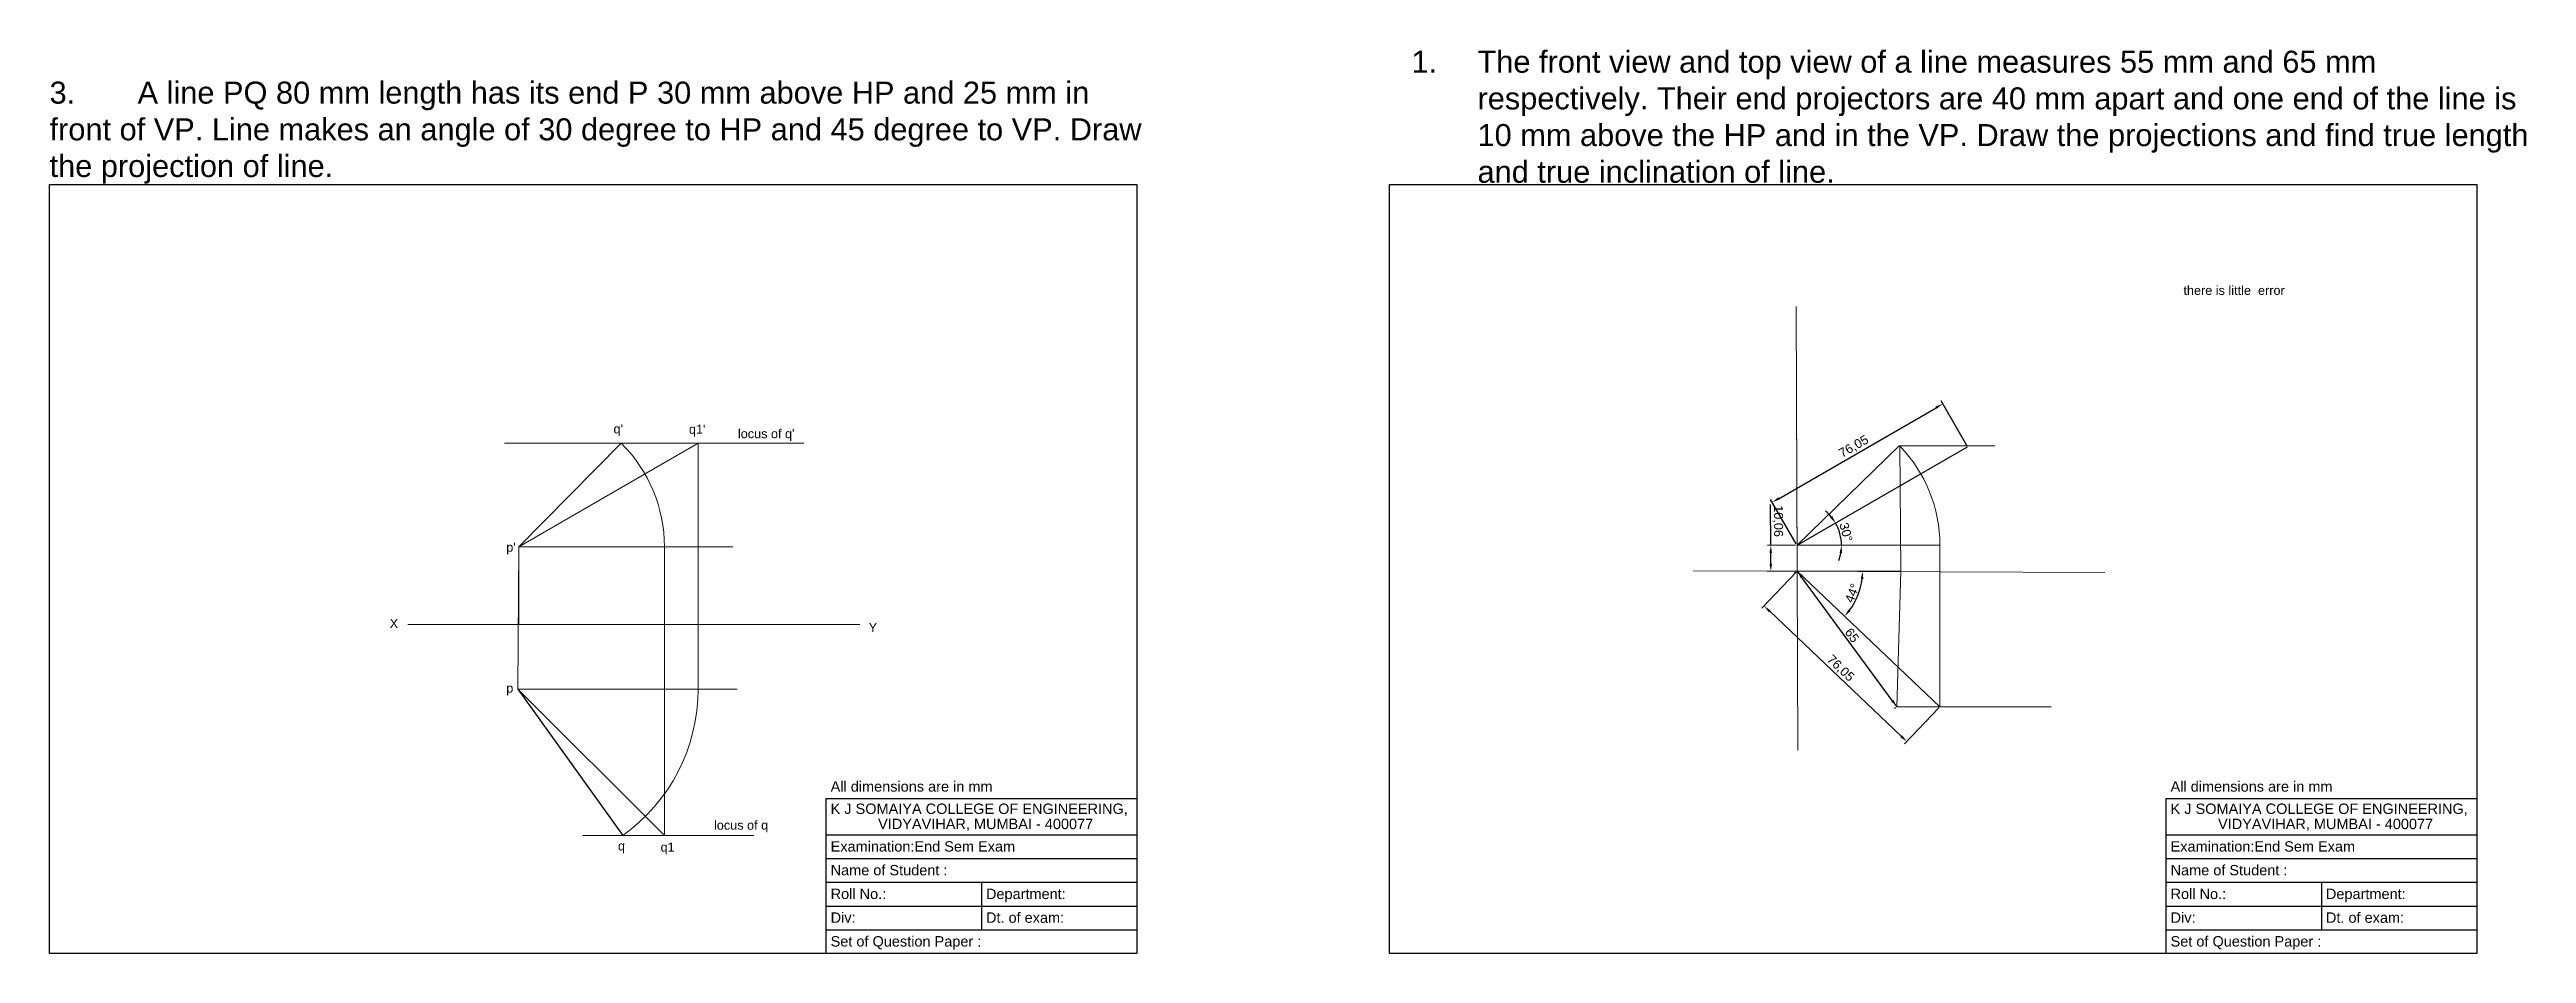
# Model space of a CAD drawing. Header units: millimetres. Extents: x 2649 to 6569, y 570 to 2859.
# Drawn here: x 2649 to 3606, y 971 to 1320 of the extents above; entities that cross this region are included whole.
import ezdxf

# ---------------------------------------------------------------- set-up
doc = ezdxf.new("R2010")
doc.units = ezdxf.units.MM
doc.styles.get("Standard").update_dxf_attribs({"font": 'arial.ttf', "height": 3.5})
doc.dimstyles.new('ISO-25', dxfattribs={"dimtxt": 3, "dimasz": 3, "dimexe": 1.25, "dimexo": 0.625, "dimtad": 1, "dimtxsty": 'Standard', "dimcen": 2.5, "dimadec": 0, "dimazin": 0, "dimtfac": 1, "dimtmove": 0, "dimatfit": 3, "dimfxl": 1, "dimarcsym": 0})

msp = doc.modelspace()

# ---------------------------------------------------------------- texts
at = {"lineweight": 9, "transparency": 33554687}
for s, p in [('there is little  error  ', (3473.578, 1225.246)), ("q'", (2867.226, 1171.748)), ("q1'", (2896.373, 1171.587)), ("locus of q'", (2915.279, 1169.886)), ("p'", (2825.808, 1126.033)), ('X', (2780.801, 1096.549)), ('Y', (2965.791, 1095.041)), ('p', (2825.808, 1071.601)), ('locus of q', (2906.044, 1018.665)), ('q', (2868.958, 1010.626)), ('q1', (2885.407, 1010.191))]:
    msp.add_text(s, height=3.5, dxfattribs=at).set_placement(p)
at = {"transparency": 33554687}
for s, height, p in [('All dimensions are in mm', 4.00791, (2951.091, 1033.356)), ('All dimensions are in mm', 4.00791, (3468.618, 1033.356)), ('K J SOMAIYA COLLEGE OF ENGINEERING, ', 4.00791, (2951.091, 1024.748)), ('K J SOMAIYA COLLEGE OF ENGINEERING, ', 4.00791, (3468.618, 1024.748)), ('Examination:End Sem Exam ', 4.00791, (2951.091, 1010.199)), ('VIDYAVIHAR, MUMBAI - 400077', 4.00791, (2969.427, 1018.896)), ('Examination:End Sem Exam ', 4.00791, (3468.618, 1010.199)), ('VIDYAVIHAR, MUMBAI - 400077', 4.00791, (3486.955, 1018.896)), ('Name of Student : ', 4.00791, (2951.091, 1001.033)), ('Name of Student : ', 4.00791, (3468.618, 1001.033)), ('Roll No.: ', 4.0079, (2951.091, 991.866)), ('Department: ', 4.00791, (3011.091, 991.866)), ('Roll No.: ', 4.0079, (3468.618, 991.866)), ('Department: ', 4.00791, (3528.618, 991.866)), ('Div: ', 4.0079, (2951.091, 982.699)), ('Dt. of exam:', 4.00791, (3011.091, 982.699)), ('Div: ', 4.0079, (3468.618, 982.699)), ('Dt. of exam:', 4.00791, (3528.618, 982.699)), ('Set of Question Paper : ', 4.00791, (2951.091, 973.533)), ('Set of Question Paper : ', 4.00791, (3468.618, 973.533))]:
    msp.add_text(s, height=height, dxfattribs=at).set_placement(p)
at = {"transparency": 33554687, "char_height": 8.5, "attachment_point": 1}
for s, width, insert in [('\\pxi-3,l4,t4;1.^IThe front view and top view of a line measures 55 mm and 65 mm respectively. Their end projectors are 40 mm apart and one end of the line is 10 mm above the HP and in the VP. Draw the projections and find true length and true inclination of line.', 444.12082, (3166.94, 1319.569)), ('3.^IA line PQ 80 mm length has its end P 30 mm above HP and 25 mm in front of VP. Line makes an angle of 30 degree to HP and 45 degree to VP. Draw the projection of line.', 421.94934, (2649.413, 1307.623))]:
    msp.add_mtext_dynamic_manual_height_columns(s, width=width, gutter_width=42.5, heights=[0], dxfattribs=dict(at, insert=insert))

# ---------------------------------------------------------------- blocks, each defined once
blk = doc.blocks.new('*D30')
at = {"color": 0, "lineweight": -2, "transparency": 16777216}
for p, q in [((3314.19, 1128.5), (3314.13, 1144.23)), ((3323.73, 1128.53), (3312.94, 1128.49)), ((3314.21, 1121.44), (3314.2, 1125.5)), ((3323.77, 1118.47), (3312.97, 1118.43))]:
    blk.add_line(p, q, dxfattribs=at)
at = {"color": 0, "lineweight": 9, "transparency": 16777216}
for points in [[(3314.7, 1125.5), (3313.7, 1125.5), (3314.19, 1128.5)], [(3314.71, 1121.44), (3313.71, 1121.44), (3314.22, 1118.44)]]:
    blk.add_solid(points, dxfattribs=at)
at = {"layer": 'Defpoints', "color": 0, "lineweight": 9, "transparency": 16777216}
for p in [(3314.19, 1128.5), (3324.36, 1128.53), (3324.39, 1118.47)]:
    blk.add_point(p, dxfattribs=at)
at = {"color": 0, "lineweight": 9, "transparency": 16777216, "insert": (3316.88, 1137.87), "char_height": 3.5, "attachment_point": 5, "rotation": 270.20128}
blk.add_mtext('10,06', dxfattribs=at)
blk = doc.blocks.new('*D31')
at = {"color": 0, "lineweight": -2, "transparency": 16777216}
for p, q in [((3317.38, 1146.65), (3378.04, 1181.68)), ((3389.92, 1167.11), (3380.01, 1184.26)), ((3324.06, 1129.07), (3314.15, 1146.23))]:
    blk.add_line(p, q, dxfattribs=at)
at = {"color": 0, "lineweight": 9, "transparency": 16777216}
for points in [[(3377.79, 1182.11), (3378.29, 1181.25), (3380.64, 1183.18)], [(3317.13, 1147.08), (3317.63, 1146.22), (3314.78, 1145.15)]]:
    blk.add_solid(points, dxfattribs=at)
at = {"layer": 'Defpoints', "color": 0, "lineweight": 9, "transparency": 16777216}
for p in [(3380.64, 1183.18), (3390.23, 1166.57), (3324.37, 1128.53)]:
    blk.add_point(p, dxfattribs=at)
at = {"color": 0, "lineweight": 9, "transparency": 16777216, "insert": (3346.34, 1166.53), "char_height": 3.5, "attachment_point": 5, "rotation": 30.00656}
blk.add_mtext('76,05', dxfattribs=at)
blk = doc.blocks.new('*D32')
at = {"color": 0, "lineweight": -2, "transparency": 16777216}
for p, q in [((3323.96, 1118.08), (3310.75, 1104.17)), ((3313.78, 1103.01), (3364.57, 1054.77)), ((3379.1, 1065.71), (3365.89, 1051.8))]:
    blk.add_line(p, q, dxfattribs=at)
at = {"color": 0, "lineweight": 9, "transparency": 16777216}
for points in [[(3314.13, 1103.37), (3313.44, 1102.65), (3311.61, 1105.08)], [(3364.92, 1055.13), (3364.23, 1054.41), (3366.75, 1052.7)]]:
    blk.add_solid(points, dxfattribs=at)
at = {"layer": 'Defpoints', "color": 0, "lineweight": 9, "transparency": 16777216}
for p in [(3324.39, 1118.53), (3379.53, 1066.16), (3366.75, 1052.7)]:
    blk.add_point(p, dxfattribs=at)
at = {"color": 0, "lineweight": 9, "transparency": 16777216, "insert": (3341.06, 1080.87), "char_height": 3.5, "attachment_point": 5, "rotation": 316.47239}
blk.add_mtext('76,05', dxfattribs=at)
blk = doc.blocks.new('*D33')
at = {"color": 0, "lineweight": -2, "transparency": 16777216}
for p, q in [((3323.89, 1118.16), (3323.38, 1117.79)), ((3361.11, 1068.58), (3326.17, 1116.12)), ((3362.38, 1065.79), (3361.88, 1065.42))]:
    blk.add_line(p, q, dxfattribs=at)
at = {"color": 0, "lineweight": 9, "transparency": 16777216}
for points in [[(3326.57, 1116.41), (3325.76, 1115.82), (3324.39, 1118.53)], [(3361.51, 1068.87), (3360.71, 1068.28), (3362.89, 1066.16)]]:
    blk.add_solid(points, dxfattribs=at)
at = {"layer": 'Defpoints', "color": 0, "lineweight": 9, "transparency": 16777216}
for p in [(3324.39, 1118.53), (3324.39, 1118.53), (3362.89, 1066.16)]:
    blk.add_point(p, dxfattribs=at)
at = {"color": 0, "lineweight": 9, "transparency": 16777216, "insert": (3345.58, 1093.77), "char_height": 3.5, "attachment_point": 5, "rotation": 306.3169}
blk.add_mtext('65', dxfattribs=at)
blk = doc.blocks.new('*D34')
at = {"color": 0, "lineweight": -2, "transparency": 16777216}
for start, end in [(40.04039, 50.07423), (0, 30.00656), (339.93234, 349.96617)]:
    blk.add_arc((3324.37, 1128.53), 17.15, start, end, dxfattribs=at)
at = {"color": 0, "lineweight": 9, "transparency": 16777216}
for points in [[(3337.91, 1139.85), (3337.1, 1139.28), (3339.23, 1137.11)], [(3340.77, 1125.59), (3341.76, 1125.5), (3341.53, 1128.53)]]:
    blk.add_solid(points, dxfattribs=at)
at = {"layer": 'Defpoints', "color": 0, "lineweight": 9, "transparency": 16777216}
for p in [(3390.23, 1166.57), (3341.27, 1131.51), (3324.36, 1128.53), (3324.37, 1128.53), (3379.53, 1128.53)]:
    blk.add_point(p, dxfattribs=at)
at = {"color": 0, "lineweight": 9, "transparency": 16777216, "insert": (3343.27, 1133.6), "char_height": 3.5, "attachment_point": 5, "rotation": 285.00328}
blk.add_mtext('30°', dxfattribs=at)
blk = doc.blocks.new('*D35')
at = {"color": 0, "lineweight": -2, "transparency": 16777216}
blk.add_arc((3324.39, 1118.53), 25.25, 323.28333, 353.18906, dxfattribs=at)
at = {"color": 0, "lineweight": 9, "transparency": 16777216}
for points in [[(3348.97, 1115.57), (3349.96, 1115.51), (3349.64, 1118.53)], [(3345.01, 1103.11), (3344.25, 1103.76), (3342.7, 1101.14)]]:
    blk.add_solid(points, dxfattribs=at)
at = {"layer": 'Defpoints', "color": 0, "lineweight": 9, "transparency": 16777216}
for p in [(3324.39, 1118.53), (3324.39, 1118.53), (3364.39, 1118.53), (3346.47, 1106.28), (3379.53, 1066.16)]:
    blk.add_point(p, dxfattribs=at)
at = {"color": 0, "lineweight": 9, "transparency": 16777216, "insert": (3345.64, 1110.05), "char_height": 3.5, "attachment_point": 5, "rotation": 68.2362}
blk.add_mtext('44°', dxfattribs=at)

# ---------------------------------------------------------------- dimensions: what is measured, and where the dimension line sits
at = {"lineweight": 9, "transparency": 33554687}
for p1, p2, distance, picture, middle in [((3324.373, 1128.533), (3390.23, 1166.566), 19.186, '*D31', (3346.342, 1166.527)), ((3324.391, 1118.474), (3324.356, 1128.533), 10.166, '*D30', (3316.885, 1137.871)), ((3324.391, 1118.533), (3379.528, 1066.159), -18.558, '*D32', (3341.057, 1080.869)), ((3362.887, 1066.159), (3324.391, 1118.533), 0, '*D33', (3345.582, 1093.775))]:
    dim = msp.add_aligned_dim(p1=p1, p2=p2, distance=distance, dimstyle='ISO-25', dxfattribs=at)
    dim.commit()
    dim.dimension.update_dxf_attribs({"geometry": picture, "text_midpoint": middle})
for base, line1, line2, picture, middle in [((3341.265, 1131.512), ((3324.373, 1128.533), (3390.23, 1166.566)), ((3324.356, 1128.533), (3379.528, 1128.533)), '*D34', (3343.272, 1133.598)), ((3346.473, 1106.284), ((3324.391, 1118.533), (3379.528, 1066.159)), ((3324.391, 1118.533), (3364.391, 1118.533)), '*D35', (3345.637, 1110.051))]:
    dim = msp.add_angular_dim_2l(base=base, line1=line1, line2=line2, dimstyle='ISO-25', dxfattribs=at)
    dim.commit()
    dim.dimension.update_dxf_attribs({"geometry": picture, "text_midpoint": middle})

# ---------------------------------------------------------------- linework, layer by layer
at = {"transparency": 33554687}
for p, q in [((2649.413, 1267.85), (3069.413, 1267.85)), ((2649.413, 970.85), (2649.413, 1267.85)), ((3069.413, 1267.85), (3069.413, 970.85)), ((3166.94, 1267.85), (3586.94, 1267.85)), ((3166.94, 970.85), (3166.94, 1267.85)), ((3586.94, 1267.85), (3586.94, 970.85)), ((2949.413, 1030.673), (3069.413, 1030.673)), ((2949.413, 970.85), (2949.413, 1030.673)), ((3466.94, 1030.673), (3586.94, 1030.673)), ((3466.94, 970.85), (3466.94, 1030.673)), ((2949.413, 1016.683), (3069.413, 1016.683)), ((3466.94, 1016.683), (3586.94, 1016.683)), ((2949.413, 1007.517), (3069.413, 1007.517)), ((3466.94, 1007.517), (3586.94, 1007.517)), ((2949.413, 998.35), (3069.413, 998.35)), ((3009.413, 998.35), (3009.413, 980.017)), ((3466.94, 998.35), (3586.94, 998.35)), ((3526.94, 998.35), (3526.94, 980.017)), ((2949.413, 989.183), (3069.413, 989.183)), ((3466.94, 989.183), (3586.94, 989.183)), ((2949.413, 980.017), (3069.413, 980.017)), ((3466.94, 980.017), (3586.94, 980.017)), ((3069.413, 970.85), (2649.413, 970.85)), ((3069.413, 970.85), (2949.413, 970.85)), ((3586.94, 970.85), (3166.94, 970.85)), ((3586.94, 970.85), (3466.94, 970.85))]:
    msp.add_line(p, q, dxfattribs=at)
at = {"lineweight": 9, "transparency": 33554687}
for p, q in [((3324.391, 1118.533), (3324.032, 1220.729)), ((3324.032, 1220.729), (3324.634, 1049.348)), ((2899.897, 1167.968), (2825.131, 1167.968)), ((2830.615, 1127.968), (2899.897, 1167.968)), ((2899.897, 1167.968), (2940.737, 1167.968)), ((2899.897, 1167.968), (2899.897, 1072.969)), ((3324.356, 1128.533), (3363.775, 1166.888)), ((3363.775, 1166.888), (3400.73, 1166.888)), ((3364.391, 1118.533), (3364.016, 1166.888)), ((2830.615, 1127.968), (2830.335, 1072.969)), ((2830.615, 1097.968), (2830.615, 1127.968)), ((2830.615, 1127.968), (2882.179, 1127.968)), ((2882.179, 1127.968), (2830.615, 1127.968)), ((2882.179, 1127.968), (2913.283, 1127.968)), ((2886.904, 1016.401), (2886.904, 1127.968)), ((3324.391, 1118.533), (3324.356, 1128.533)), ((3324.356, 1128.533), (3379.528, 1128.533)), ((3379.528, 1128.533), (3379.528, 1066.159)), ((3284.391, 1118.653), (3324.391, 1118.533)), ((3284.44, 1118.625), (3443.195, 1118.026)), ((3324.391, 1118.533), (3364.391, 1118.533)), ((3324.391, 1118.533), (3362.887, 1066.159)), ((3362.887, 1066.159), (3364.391, 1118.533)), ((2787.749, 1097.968), (2962.313, 1097.968)), ((2830.335, 1072.969), (2888.956, 1072.969)), ((2888.956, 1072.969), (2830.335, 1072.969)), ((2830.335, 1072.969), (2886.904, 1016.401)), ((2888.956, 1072.969), (2914.935, 1072.969)), ((3362.887, 1066.159), (3422.532, 1066.159)), ((3422.532, 1066.159), (3362.887, 1066.159)), ((2921.467, 1016.401), (2855.278, 1016.401)), ((2886.904, 1016.401), (2921.467, 1016.401))]:
    msp.add_line(p, q, dxfattribs=at)
at = {"lineweight": 30, "transparency": 33554687}
for p, q in [((2870.219, 1167.968), (2830.615, 1127.968)), ((3324.373, 1128.533), (3390.23, 1166.566)), ((3324.391, 1118.533), (3379.528, 1066.159)), ((2830.335, 1072.969), (2870.818, 1016.401))]:
    msp.add_line(p, q, dxfattribs=at)
at = {"lineweight": 9, "transparency": 33554687}
for centre, radius, start, end in [((2830.615, 1127.968), 56.289, 360, 45.285196), ((3324.356, 1128.533), 55.173, 0, 44.041284), ((2830.335, 1072.969), 69.562, 305.588653, 0)]:
    msp.add_arc(centre, radius, start, end, dxfattribs=at)

msp.set_redraw_order([(e.dxf.handle, doc.entitydb.next_handle()) for e in msp.query("TEXT MTEXT ATTDEF DIMENSION ARC_DIMENSION")])  # texts and dimensions are drawn at this point

doc.saveas('drawing.dxf')
